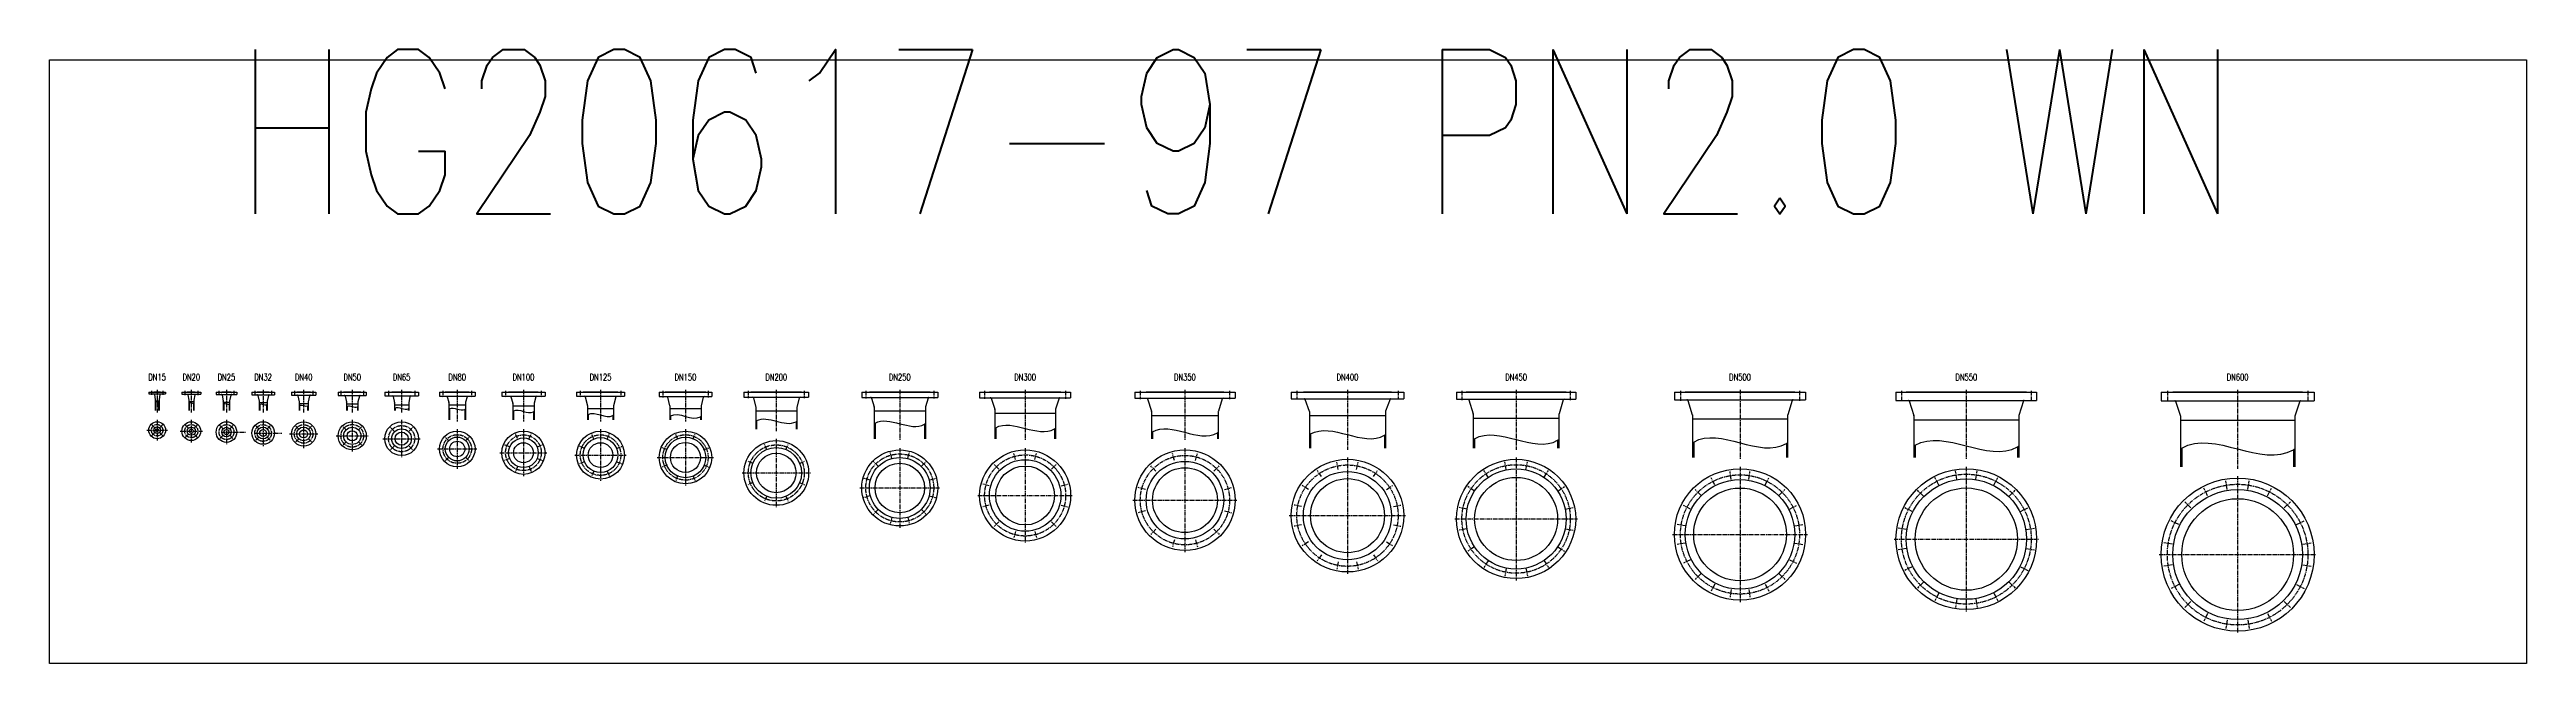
# Model space of a CAD drawing. Extents: x 45567 to 121349, y -17555 to 19241.
# Drawn here: x 82109 to 95314, y 15972 to 19241 of the extents above; entities that cross this region are included whole.
import ezdxf
from ezdxf.enums import TextEntityAlignment as Align

# ---------------------------------------------------------------- set-up
doc = ezdxf.new("R2010")
doc.units = 0
doc.header["$LTSCALE"] = 30
doc.header["$MEASUREMENT"] = 0
doc.linetypes.add('CENTER2', pattern=[1.125, 0.75, -0.125, 0.125, -0.125])
doc.layers.get('0').update_dxf_attribs({"linetype": 'CONTINUOUS'})
for name, color, linetype in [('1', 2, 'CONTINUOUS'), ('2', 1, 'CONTINUOUS'), ('4', 3, 'CENTER2')]:
    doc.layers.add(name, color=color, linetype=linetype)
doc.styles.add('HZ', font='simplex.shx', dxfattribs={"width": 0.75, "bigfont": 'SBTXT.shx'})

msp = doc.modelspace()

# ---------------------------------------------------------------- texts
at = {"style": 'HZ', "width": 0.75}
for s, height, p in [('HG20617-97 PN2.0 WN', 875, (88436.47182, 18103.241321)), ('DN15', 35, (82682.72012, 17468.799029)), ('DN20', 35, (82864.985381, 17468.799029)), ('DN25', 35, (83052.39488, 17468.799029)), ('DN32', 35, (83247.827923, 17468.799029)), ('DN40', 35, (83463.857603, 17468.799029)), ('DN50', 35, (83723.085811, 17468.799029)), ('DN65', 35, (83986.219997, 17468.799029)), ('DN80', 35, (84282.745093, 17468.799029)), ('DN100', 35, (84635.658662, 17468.799029)), ('DN125', 35, (85046.682744, 17468.799029)), ('DN150', 35, (85499.481013, 17468.799029)), ('DN200', 35, (85983.742242, 17468.799029)), ('DN250', 35, (86641.958746, 17468.799029)), ('DN300', 35, (87310.394134, 17468.799029)), ('DN350', 35, (88162.305518, 17468.799029)), ('DN400', 35, (89028.744474, 17468.799029)), ('DN450', 35, (89927.83076, 17468.799029)), ('DN500', 35, (91121.448619, 17468.799029)), ('DN550', 35, (92327.997413, 17468.799029)), ('DN600', 35, (93774.364258, 17468.799029))]:
    msp.add_text(s, height=height, dxfattribs=at).set_placement(p, align=Align.BOTTOM_CENTER)

# ---------------------------------------------------------------- linework, layer by layer
at = {"layer": '1'}
msp.add_lwpolyline([(82109.225418, 19186.893124), (95314.194188, 19186.893124), (95314.194188, 15972.013531), (82109.225418, 15972.013531)], close=True, dxfattribs=at)
for points in [[(82672.07012, 17365.474029), (82674.57012, 17366.974029), (82690.87012, 17363.974029), (82693.37012, 17365.474029)], [(82851.535381, 17360.074029), (82854.035381, 17361.574029), (82875.935381, 17358.574029), (82878.435381, 17360.074029)], [(83035.54488, 17354.374029), (83038.54488, 17356.174029), (83066.24488, 17352.574029), (83069.24488, 17354.374029)], [(83226.627923, 17351.199029), (83229.627923, 17352.999029), (83266.027923, 17349.399029), (83269.027923, 17351.199029)], [(83439.707603, 17344.724029), (83442.707603, 17346.524029), (83485.007603, 17342.924029), (83488.007603, 17344.724029)], [(83692.935811, 17339.724029), (83695.935811, 17341.524029), (83750.235811, 17337.924029), (83753.235811, 17339.724029)], [(83948.169997, 17329.774029), (83951.169997, 17331.574029), (84021.269997, 17327.974029), (84024.269997, 17329.774029)], [(84238.295093, 17326.574029), (84241.795093, 17328.674029), (84323.695093, 17324.474029), (84327.195093, 17326.574029)], [(84578.508662, 17314.224029), (84582.508662, 17316.624029), (84688.808662, 17311.824029), (84692.808662, 17314.224029)], [(84976.832744, 17294.874029), (84980.832744, 17297.274029), (85112.532744, 17292.474029), (85116.532744, 17294.874029)], [(85415.331013, 17287.724029), (85419.331013, 17290.124029), (85579.631013, 17285.324029), (85583.631013, 17287.724029)], [(85874.192242, 17262.024029), (85878.692242, 17264.724029), (86088.792242, 17259.324029), (86093.292242, 17262.024029)], [(86505.458746, 17248.549029), (86509.958746, 17251.249029), (86773.958746, 17245.849029), (86778.458746, 17248.549029)], [(87148.444134, 17223.824029), (87153.444134, 17226.824029), (87467.344134, 17220.824029), (87472.344134, 17223.824029)], [(87984.505518, 17202.899029), (87989.505518, 17205.899029), (88335.105518, 17199.899029), (88340.105518, 17202.899029)], [(88825.544474, 17190.199029), (88831.544474, 17193.799029), (89225.944474, 17186.599029), (89231.944474, 17190.199029)], [(89699.33076, 17164.549029), (89706.33076, 17168.749029), (90149.33076, 17160.349029), (90156.33076, 17164.549029)], [(90867.448619, 17146.799029), (90874.448619, 17150.999029), (91368.448619, 17142.599029), (91375.448619, 17146.799029)], [(92048.497413, 17130.049029), (92055.497413, 17134.249029), (92600.497413, 17125.849029), (92607.497413, 17130.049029)], [(93469.364258, 17114.299029), (93476.364258, 17118.499029), (94072.364258, 17110.099029), (94079.364258, 17114.299029)]]:
    msp.add_spline(points, degree=3, dxfattribs=at)
at = {"layer": '2'}
for p, q in [((82637.72012, 17417.199029), (82727.72012, 17417.199029)), ((82637.72012, 17417.199029), (82637.72012, 17407.299029)), ((82637.72012, 17407.299029), (82727.72012, 17407.299029)), ((82665.22012, 17418.799029), (82700.22012, 17418.799029)), ((82665.22012, 17418.799029), (82665.22012, 17417.199029)), ((82668.286879, 17403.45549), (82672.02198, 17378.125494)), ((82672.07012, 17377.469033), (82672.07012, 17318.799029)), ((82672.07012, 17370.799029), (82693.37012, 17370.799029)), ((82674.57012, 17366.974029), (82674.57012, 17318.799029)), ((82690.87012, 17363.974029), (82690.87012, 17318.799029)), ((82693.37012, 17377.469033), (82693.37012, 17318.799029)), ((82697.153361, 17403.45549), (82693.41826, 17378.125494)), ((82700.22012, 17418.799029), (82700.22012, 17417.199029)), ((82727.72012, 17417.199029), (82727.72012, 17407.299029)), ((82814.985381, 17417.199029), (82914.985381, 17417.199029)), ((82814.985381, 17417.199029), (82814.985381, 17405.799029)), ((82814.985381, 17405.799029), (82914.985381, 17405.799029)), ((82843.485381, 17418.799029), (82886.485381, 17418.799029)), ((82843.485381, 17418.799029), (82843.485381, 17417.199029)), ((82846.632478, 17402.068018), (82851.469189, 17374.180674)), ((82851.535381, 17373.411686), (82851.535381, 17318.799029)), ((82851.535381, 17366.799029), (82878.435381, 17366.799029)), ((82854.035381, 17361.574029), (82854.035381, 17318.799029)), ((82875.935381, 17358.574029), (82875.935381, 17318.799029)), ((82878.435381, 17373.411686), (82878.435381, 17318.799029)), ((82883.338283, 17402.068018), (82878.501572, 17374.180674)), ((82886.485381, 17418.799029), (82886.485381, 17417.199029)), ((82914.985381, 17417.199029), (82914.985381, 17405.799029)), ((82997.39488, 17417.199029), (83107.39488, 17417.199029)), ((82997.39488, 17417.199029), (82997.39488, 17404.299029)), ((82997.39488, 17404.299029), (83107.39488, 17404.299029)), ((83026.89488, 17418.799029), (83077.89488, 17418.799029)), ((83026.89488, 17418.799029), (83026.89488, 17417.199029)), ((83028.676696, 17400.773193), (83035.438171, 17370.280267)), ((83035.54488, 17369.306102), (83035.54488, 17318.799029)), ((83035.54488, 17362.799029), (83069.24488, 17362.799029)), ((83038.54488, 17356.174029), (83038.54488, 17318.799029)), ((83066.24488, 17352.574029), (83066.24488, 17318.799029)), ((83069.24488, 17369.306102), (83069.24488, 17318.799029)), ((83076.113065, 17400.773193), (83069.35159, 17370.280267)), ((83077.89488, 17418.799029), (83077.89488, 17417.199029)), ((83107.39488, 17417.199029), (83107.39488, 17404.299029)), ((83187.827923, 17417.199029), (83307.827923, 17417.199029)), ((83187.827923, 17417.199029), (83187.827923, 17402.799029)), ((83187.827923, 17402.799029), (83307.827923, 17402.799029)), ((83216.077923, 17418.799029), (83279.577923, 17418.799029)), ((83216.077923, 17418.799029), (83216.077923, 17417.199029)), ((83219.165932, 17399.36622), (83226.499547, 17369.324903)), ((83226.627923, 17368.257712), (83226.627923, 17318.799029)), ((83226.627923, 17361.799029), (83269.027923, 17361.799029)), ((83229.627923, 17352.999029), (83229.627923, 17318.799029)), ((83266.027923, 17349.399029), (83266.027923, 17318.799029)), ((83269.027923, 17368.257712), (83269.027923, 17318.799029)), ((83276.489913, 17399.36622), (83269.156298, 17369.324903)), ((83279.577923, 17418.799029), (83279.577923, 17417.199029)), ((83307.827923, 17417.199029), (83307.827923, 17402.799029)), ((83398.857603, 17417.199029), (83528.857603, 17417.199029)), ((83398.857603, 17417.199029), (83398.857603, 17401.299029)), ((83398.857603, 17401.299029), (83528.857603, 17401.299029)), ((83427.357603, 17418.799029), (83500.357603, 17418.799029)), ((83427.357603, 17418.799029), (83427.357603, 17417.199029)), ((83432.157481, 17397.802556), (83439.59428, 17365.294394)), ((83439.707603, 17364.290867), (83439.707603, 17318.799029)), ((83439.707603, 17356.799029), (83488.007603, 17356.799029)), ((83442.707603, 17346.524029), (83442.707603, 17318.799029)), ((83485.007603, 17342.924029), (83485.007603, 17318.799029)), ((83488.007603, 17364.290867), (83488.007603, 17318.799029)), ((83495.557725, 17397.802556), (83488.120926, 17365.294394)), ((83500.357603, 17418.799029), (83500.357603, 17417.199029)), ((83528.857603, 17417.199029), (83528.857603, 17401.299029)), ((83648.085811, 17417.199029), (83798.085811, 17417.199029)), ((83648.085811, 17417.199029), (83648.085811, 17399.299029)), ((83648.085811, 17399.299029), (83798.085811, 17399.299029)), ((83677.085811, 17418.799029), (83769.085811, 17418.799029)), ((83677.085811, 17418.799029), (83677.085811, 17417.199029)), ((83684.93628, 17395.887545), (83692.802175, 17364.335084)), ((83692.935811, 17363.246568), (83692.935811, 17318.799029)), ((83692.935811, 17354.799029), (83753.235811, 17354.799029)), ((83695.935811, 17341.524029), (83695.935811, 17318.799029)), ((83750.235811, 17337.924029), (83750.235811, 17318.799029)), ((83753.235811, 17363.246568), (83753.235811, 17318.799029)), ((83761.235343, 17395.887545), (83753.369447, 17364.335084)), ((83769.085811, 17418.799029), (83769.085811, 17417.199029)), ((83798.085811, 17417.199029), (83798.085811, 17399.299029)), ((83896.219997, 17417.199029), (84076.219997, 17417.199029)), ((83896.219997, 17417.199029), (83896.219997, 17396.299029)), ((83896.219997, 17396.299029), (84076.219997, 17396.299029)), ((83933.719997, 17418.799029), (84038.719997, 17418.799029)), ((83933.719997, 17418.799029), (83933.719997, 17417.199029)), ((83941.902017, 17392.619064), (83948.094649, 17359.205585)), ((83948.169997, 17358.38555), (83948.169997, 17318.799029)), ((83948.169997, 17348.799029), (84024.269997, 17348.799029)), ((83951.169997, 17331.574029), (83951.169997, 17318.799029)), ((84021.269997, 17327.974029), (84021.269997, 17318.799029)), ((84024.269997, 17358.38555), (84024.269997, 17318.799029)), ((84030.537977, 17392.619064), (84024.345345, 17359.205585)), ((84038.719997, 17418.799029), (84038.719997, 17417.199029)), ((84076.219997, 17417.199029), (84076.219997, 17396.299029)), ((84187.745093, 17417.199029), (84377.745093, 17417.199029)), ((84187.745093, 17417.199029), (84187.745093, 17394.799029)), ((84187.745093, 17394.799029), (84377.745093, 17394.799029)), ((84219.245093, 17418.799029), (84346.245093, 17418.799029)), ((84219.245093, 17418.799029), (84219.245093, 17417.199029)), ((84229.704007, 17391.585912), (84238.107161, 17363.428748)), ((84238.295093, 17362.141865), (84238.295093, 17268.799029)), ((84238.295093, 17348.799029), (84327.195093, 17348.799029)), ((84241.795093, 17328.674029), (84241.795093, 17268.799029)), ((84323.695093, 17324.474029), (84323.695093, 17268.799029)), ((84327.195093, 17362.141865), (84327.195093, 17268.799029)), ((84335.786178, 17391.585912), (84327.383024, 17363.428748)), ((84346.245093, 17418.799029), (84346.245093, 17417.199029)), ((84377.745093, 17417.199029), (84377.745093, 17394.799029)), ((84520.658662, 17417.199029), (84750.658662, 17417.199029)), ((84520.658662, 17417.199029), (84520.658662, 17394.799029)), ((84520.658662, 17394.799029), (84750.658662, 17394.799029)), ((84556.908662, 17418.799029), (84714.408662, 17418.799029)), ((84556.908662, 17418.799029), (84556.908662, 17417.199029)), ((84569.062223, 17391.481607), (84578.350494, 17357.379741)), ((84578.508662, 17356.197163), (84578.508662, 17268.799029)), ((84578.508662, 17342.799029), (84692.808662, 17342.799029)), ((84582.508662, 17316.624029), (84582.508662, 17268.799029)), ((84688.808662, 17311.824029), (84688.808662, 17268.799029)), ((84692.808662, 17356.197163), (84692.808662, 17268.799029)), ((84702.255101, 17391.481607), (84692.966829, 17357.379741)), ((84714.408662, 17418.799029), (84714.408662, 17417.199029)), ((84750.658662, 17417.199029), (84750.658662, 17394.799029)), ((84919.182744, 17417.199029), (85174.182744, 17417.199029)), ((84919.182744, 17417.199029), (84919.182744, 17394.799029)), ((84919.182744, 17394.799029), (85174.182744, 17394.799029)), ((84953.682744, 17418.799029), (85139.682744, 17418.799029)), ((84953.682744, 17418.799029), (84953.682744, 17417.199029)), ((84965.506354, 17391.341901), (84976.710234, 17344.313269)), ((84976.832744, 17343.270397), (84976.832744, 17268.799029)), ((84976.832744, 17329.799029), (85116.532744, 17329.799029)), ((85116.532744, 17343.270397), (85116.532744, 17268.799029)), ((85127.859134, 17391.341901), (85116.655254, 17344.313269)), ((85139.682744, 17418.799029), (85139.682744, 17417.199029)), ((85174.182744, 17417.199029), (85174.182744, 17394.799029)), ((85359.481013, 17417.199029), (85639.481013, 17417.199029)), ((85359.481013, 17417.199029), (85359.481013, 17393.299029)), ((85359.481013, 17393.299029), (85639.481013, 17393.299029)), ((85391.481013, 17418.799029), (85607.481013, 17418.799029)), ((85391.481013, 17418.799029), (85391.481013, 17417.199029)), ((85404.307479, 17389.846699), (85415.207357, 17344.315567)), ((85415.331013, 17343.267896), (85415.331013, 17268.799029)), ((85415.331013, 17329.799029), (85583.631013, 17329.799029)), ((85583.631013, 17343.267896), (85583.631013, 17268.799029)), ((85594.654546, 17389.846699), (85583.754669, 17344.315567)), ((85607.481013, 17418.799029), (85607.481013, 17417.199029)), ((85639.481013, 17417.199029), (85639.481013, 17393.299029)), ((85811.242242, 17417.199029), (86156.242242, 17417.199029)), ((85811.242242, 17417.199029), (85811.242242, 17389.799029)), ((85811.242242, 17389.799029), (86156.242242, 17389.799029)), ((85848.742242, 17418.799029), (86118.742242, 17418.799029)), ((85848.742242, 17418.799029), (85848.742242, 17417.199029)), ((85861.581289, 17386.367984), (85874.063436, 17335.325746)), ((85874.192242, 17334.256791), (85874.192242, 17218.799029)), ((85874.192242, 17316.799029), (86093.292242, 17316.799029)), ((86093.292242, 17334.256791), (86093.292242, 17218.799029)), ((86105.903196, 17386.367984), (86093.421049, 17335.325746)), ((86118.742242, 17418.799029), (86118.742242, 17417.199029)), ((86156.242242, 17417.199029), (86156.242242, 17389.799029)), ((86439.458746, 17417.199029), (86844.458746, 17417.199029)), ((86439.458746, 17417.199029), (86439.458746, 17388.299029)), ((86439.458746, 17388.299029), (86844.458746, 17388.299029)), ((86479.958746, 17418.799029), (86803.958746, 17418.799029)), ((86479.958746, 17418.799029), (86479.958746, 17417.199029)), ((86490.442013, 17385.134138), (86505.256127, 17337.451208)), ((86505.458746, 17336.1161), (86505.458746, 17168.799029)), ((86505.458746, 17316.799029), (86778.458746, 17316.799029)), ((86778.458746, 17336.1161), (86778.458746, 17168.799029)), ((86793.475479, 17385.134138), (86778.661365, 17337.451208)), ((86803.958746, 17418.799029), (86803.958746, 17417.199029)), ((86844.458746, 17417.199029), (86844.458746, 17388.299029)), ((87067.894134, 17417.199029), (87552.894134, 17417.199029)), ((87067.894134, 17417.199029), (87067.894134, 17386.799029)), ((87067.894134, 17386.799029), (87552.894134, 17386.799029)), ((87119.894134, 17418.799029), (87500.894134, 17418.799029)), ((87119.894134, 17418.799029), (87119.894134, 17417.199029)), ((87128.916401, 17383.714818), (87148.215614, 17325.488481)), ((87148.444134, 17324.072692), (87148.444134, 17168.799029)), ((87148.444134, 17304.799029), (87472.344134, 17304.799029)), ((87472.344134, 17324.072692), (87472.344134, 17168.799029)), ((87491.871867, 17383.714818), (87472.572654, 17325.488481)), ((87500.894134, 17418.799029), (87500.894134, 17417.199029)), ((87552.894134, 17417.199029), (87552.894134, 17386.799029)), ((87894.805518, 17417.199029), (88429.805518, 17417.199029)), ((87894.805518, 17417.199029), (87894.805518, 17383.799029)), ((87894.805518, 17383.799029), (88429.805518, 17383.799029)), ((87955.805518, 17418.799029), (88368.805518, 17418.799029)), ((87955.805518, 17418.799029), (87955.805518, 17417.199029)), ((87963.301229, 17380.659398), (87984.294969, 17314.46292)), ((87984.505518, 17313.102551), (87984.505518, 17168.799029)), ((88340.105518, 17313.102551), (88340.105518, 17168.799029)), ((88361.309806, 17380.659398), (88340.316066, 17314.46292)), ((88368.805518, 17418.799029), (88368.805518, 17417.199029)), ((88429.805518, 17417.199029), (88429.805518, 17383.799029)), ((88728.744474, 17417.199029), (89328.744474, 17417.199029)), ((88728.744474, 17417.199029), (88728.744474, 17381.799029)), ((88728.744474, 17381.799029), (89328.744474, 17381.799029)), ((88793.744474, 17418.799029), (89263.744474, 17418.799029)), ((88793.744474, 17418.799029), (88793.744474, 17417.199029)), ((88801.334913, 17378.868204), (88825.262019, 17314.558195)), ((88825.544474, 17312.98902), (88825.544474, 17118.799029)), ((89231.944474, 17312.98902), (89231.944474, 17118.799029)), ((89256.154034, 17378.868204), (89232.226928, 17314.558195)), ((89263.744474, 17418.799029), (89263.744474, 17417.199029)), ((89328.744474, 17417.199029), (89328.744474, 17381.799029)), ((89610.33076, 17417.199029), (90245.33076, 17417.199029)), ((89610.33076, 17417.199029), (89610.33076, 17378.799029)), ((89610.33076, 17378.799029), (90245.33076, 17378.799029)), ((89661.08076, 17418.799029), (90194.58076, 17418.799029)), ((89661.08076, 17418.799029), (89661.08076, 17417.199029)), ((89676.308179, 17375.622415), (89699.131765, 17301.445761)), ((89699.33076, 17300.122375), (89699.33076, 17118.799029)), ((90156.33076, 17300.122375), (90156.33076, 17118.799029)), ((90179.35334, 17375.622415), (90156.529754, 17301.445761)), ((90194.58076, 17418.799029), (90194.58076, 17417.199029)), ((90245.33076, 17417.199029), (90245.33076, 17378.799029)), ((90771.448619, 17417.199029), (91471.448619, 17417.199029)), ((90771.448619, 17417.199029), (90771.448619, 17375.799029)), ((90771.448619, 17375.799029), (91471.448619, 17375.799029)), ((90829.448619, 17418.799029), (91413.448619, 17418.799029)), ((90829.448619, 17418.799029), (90829.448619, 17417.199029)), ((90842.947381, 17372.665657), (90867.23608, 17296.465816)), ((91399.949856, 17372.665657), (91375.661157, 17296.465816)), ((91413.448619, 17418.799029), (91413.448619, 17417.199029)), ((91471.448619, 17417.199029), (91471.448619, 17375.799029)), ((91952.997413, 17417.199029), (92702.997413, 17417.199029)), ((91952.997413, 17417.199029), (91952.997413, 17372.799029)), ((91952.997413, 17372.799029), (92702.997413, 17372.799029)), ((92007.497413, 17418.799029), (92648.497413, 17418.799029)), ((92007.497413, 17418.799029), (92007.497413, 17417.199029)), ((92023.988675, 17369.650315), (92048.289735, 17292.458713)), ((92632.006151, 17369.650315), (92607.705091, 17292.458713)), ((92648.497413, 17418.799029), (92648.497413, 17417.199029)), ((92702.997413, 17417.199029), (92702.997413, 17372.799029)), ((93366.864258, 17417.199029), (94181.864258, 17417.199029)), ((93366.864258, 17417.199029), (93366.864258, 17370.799029)), ((93366.864258, 17370.799029), (93439.108302, 17370.799029)), ((93366.864258, 17370.799029), (94181.864258, 17370.799029)), ((93428.364258, 17418.799029), (94120.364258, 17418.799029)), ((93428.364258, 17418.799029), (93428.364258, 17417.199029)), ((93443.382561, 17367.706407), (93469.138517, 17289.484614)), ((94105.345956, 17367.706407), (94079.59, 17289.484614)), ((94109.620215, 17370.799029), (94181.864258, 17370.799029)), ((94120.364258, 17418.799029), (94120.364258, 17417.199029)), ((94181.864258, 17417.199029), (94181.864258, 17370.799029)), ((84980.832744, 17297.274029), (84980.832744, 17268.799029)), ((85112.532744, 17292.474029), (85112.532744, 17268.799029)), ((85419.331013, 17290.124029), (85419.331013, 17268.799029)), ((85579.631013, 17285.324029), (85579.631013, 17268.799029)), ((85878.692242, 17264.724029), (85878.692242, 17218.799029)), ((86088.792242, 17259.324029), (86088.792242, 17218.799029)), ((86509.958746, 17251.249029), (86509.958746, 17168.799029)), ((86773.958746, 17245.849029), (86773.958746, 17168.799029)), ((87153.444134, 17226.824029), (87153.444134, 17168.799029)), ((87467.344134, 17220.824029), (87467.344134, 17168.799029)), ((87984.505518, 17291.799029), (88340.105518, 17291.799029)), ((87989.505518, 17205.899029), (87989.505518, 17168.799029)), ((88335.105518, 17199.899029), (88335.105518, 17168.799029)), ((88825.544474, 17291.799029), (89231.944474, 17291.799029)), ((88831.544474, 17193.799029), (88831.544474, 17118.799029)), ((89225.944474, 17186.599029), (89225.944474, 17118.799029)), ((89699.33076, 17278.799029), (90156.33076, 17278.799029)), ((89706.33076, 17168.749029), (89706.33076, 17118.799029)), ((90867.448619, 17295.099188), (90867.448619, 17068.799029)), ((90867.448619, 17273.799029), (91375.448619, 17273.799029)), ((91375.448619, 17295.099188), (91375.448619, 17068.799029)), ((92048.497413, 17291.107427), (92048.497413, 17068.799029)), ((92048.497413, 17269.799029), (92607.497413, 17269.799029)), ((92607.497413, 17291.107427), (92607.497413, 17068.799029)), ((93469.364258, 17288.077236), (93469.364258, 17018.799029)), ((93469.364258, 17266.799029), (94079.364258, 17266.799029)), ((94079.364258, 17288.077236), (94079.364258, 17018.799029)), ((90149.33076, 17160.349029), (90149.33076, 17118.799029)), ((90874.448619, 17150.999029), (90874.448619, 17068.799029)), ((91368.448619, 17142.599029), (91368.448619, 17068.799029)), ((92055.497413, 17134.249029), (92055.497413, 17068.799029)), ((92600.497413, 17125.849029), (92600.497413, 17068.799029)), ((93476.364258, 17118.499029), (93476.364258, 17018.799029)), ((94072.364258, 17110.099029), (94072.364258, 17018.799029))]:
    msp.add_line(p, q, dxfattribs=at)
for centre, radius in [((82682.72012, 17213.799029), 45), ((82682.72012, 17213.799029), 17.5), ((82682.72012, 17213.799029), 8.15), ((82864.985381, 17208.799029), 50), ((82864.985381, 17208.799029), 21.5), ((82864.985381, 17208.799029), 10.95), ((83052.39488, 17203.799029), 55), ((83052.39488, 17203.799029), 25.5), ((83052.39488, 17203.799029), 13.85), ((83247.827923, 17198.799029), 60), ((83247.827923, 17198.799029), 31.75), ((83247.827923, 17198.799029), 18.2), ((83463.857603, 17193.799029), 65), ((83463.857603, 17193.799029), 36.5), ((83463.857603, 17193.799029), 21.15), ((83723.085811, 17183.799029), 75), ((83723.085811, 17183.799029), 46), ((83723.085811, 17183.799029), 27.15), ((83986.219997, 17168.799029), 90), ((83986.219997, 17168.799029), 52.5), ((83986.219997, 17168.799029), 35.05), ((84282.745093, 17113.799029), 95), ((84282.745093, 17113.799029), 63.5), ((84635.658662, 17093.799029), 115), ((84635.658662, 17093.799029), 78.75), ((85046.682744, 17081.299029), 127.5), ((85046.682744, 17081.299029), 93), ((85499.481013, 17068.799029), 140), ((85499.481013, 17068.799029), 108), ((84282.745093, 17113.799029), 40.95), ((84635.658662, 17093.799029), 53.15), ((85046.682744, 17081.299029), 65.85), ((85499.481013, 17068.799029), 80.15), ((85983.742242, 16986.299029), 172.5), ((85983.742242, 16986.299029), 135), ((85983.742242, 16986.299029), 105.05), ((86641.958746, 16906.299029), 202.5), ((86641.958746, 16906.299029), 162), ((86641.958746, 16906.299029), 132), ((87310.394134, 16866.299029), 242.5), ((87310.394134, 16866.299029), 190.5), ((88162.305518, 16841.299029), 267.5), ((88162.305518, 16841.299029), 206.5), ((89028.744474, 16758.799029), 300), ((89927.83076, 16741.299029), 317.5), ((87310.394134, 16866.299029), 156.95), ((88162.305518, 16841.299029), 172.8), ((89028.744474, 16758.799029), 235), ((89028.744474, 16758.799029), 197.2), ((89927.83076, 16741.299029), 266.75), ((89927.83076, 16741.299029), 221.5), ((91121.448619, 16658.799029), 350), ((91121.448619, 16658.799029), 292), ((91121.448619, 16658.799029), 247), ((92327.997413, 16633.799029), 375), ((92327.997413, 16633.799029), 320.5), ((92327.997413, 16633.799029), 272.5), ((93774.364258, 16551.299029), 407.5), ((93774.364258, 16551.299029), 346), ((93774.364258, 16551.299029), 298)]:
    msp.add_circle(centre, radius, dxfattribs=at)
for centre, start, end in [((82663.835019, 17402.799029), 8.3882509062, 90), ((82667.57012, 17377.469033), 0, 8.3882509062), ((82697.87012, 17377.469033), 171.6117490938, 180), ((82701.605221, 17402.799029), 90, 171.6117490938), ((82842.19867, 17401.299029), 9.8393580892, 90), ((82847.035381, 17373.411686), 0, 9.8393580892), ((82882.935381, 17373.411686), 170.1606419108, 180), ((82887.772092, 17401.299029), 90, 170.1606419108), ((83024.283405, 17399.799029), 12.5024284388, 90), ((83031.04488, 17369.306102), 0, 12.5024284388), ((83073.74488, 17369.306102), 167.4975715612, 180), ((83080.506355, 17399.799029), 90, 167.4975715612), ((83214.794307, 17398.299029), 13.718598603, 90), ((83222.127923, 17368.257712), 0, 13.718598603), ((83273.527923, 17368.257712), 166.281401397, 180), ((83280.861538, 17398.299029), 90, 166.281401397), ((83427.770804, 17396.799029), 12.8856568778, 90), ((83435.207603, 17364.290867), 0, 12.8856568778), ((83492.507603, 17364.290867), 167.1143431222, 180), ((83499.944402, 17396.799029), 90, 167.1143431222), ((83680.569916, 17394.799029), 13.9982615177, 90), ((83688.435811, 17363.246568), 0, 13.9982615177), ((83757.735811, 17363.246568), 166.0017384823, 180), ((83765.601706, 17394.799029), 90, 166.0017384823), ((83937.477366, 17391.799029), 10.4996836173, 90), ((83943.669997, 17358.38555), 0, 10.4996836173), ((84028.769997, 17358.38555), 169.5003163827, 180), ((84034.962629, 17391.799029), 90, 169.5003163827), ((84225.391939, 17390.299029), 16.6170762429, 90), ((84233.795093, 17362.141865), 0, 16.6170762429), ((84331.695093, 17362.141865), 163.3829237571, 180), ((84340.098246, 17390.299029), 90, 163.3829237571), ((84564.72039, 17390.299029), 15.2359797066, 90), ((84574.008662, 17356.197163), 0, 15.2359797066), ((84697.308662, 17356.197163), 164.7640202934, 180), ((84706.596933, 17390.299029), 90, 164.7640202934), ((84961.128864, 17390.299029), 13.4000916281, 90), ((84972.332744, 17343.270397), 0, 13.4000916281), ((85121.032744, 17343.270397), 166.5999083719, 180), ((85132.236624, 17390.299029), 90, 166.5999083719), ((85399.931135, 17388.799029), 13.4628952631, 90), ((85410.831013, 17343.267896), 0, 13.4628952631), ((85588.131013, 17343.267896), 166.5371047369, 180), ((85599.03089, 17388.799029), 90, 166.5371047369), ((85857.210095, 17385.299029), 13.7417293111, 90), ((85869.692242, 17334.256791), 0, 13.7417293111), ((86097.792242, 17334.256791), 166.2582706889, 180), ((86110.27439, 17385.299029), 90, 166.2582706889), ((86486.144632, 17383.799029), 17.2589542936, 90), ((86500.958746, 17336.1161), 0, 17.2589542936), ((86782.958746, 17336.1161), 162.7410457064, 180), ((86797.77286, 17383.799029), 90, 162.7410457064), ((87124.644921, 17382.299029), 18.3378609336, 90), ((87143.944134, 17324.072692), 0, 18.3378609336), ((87476.844134, 17324.072692), 161.6621390664, 180), ((87496.143347, 17382.299029), 90, 161.6621390664), ((87959.011778, 17379.299029), 17.5960524854, 90), ((87980.005518, 17313.102551), 0, 17.5960524854), ((88344.605518, 17313.102551), 162.4039475146, 180), ((88365.599258, 17379.299029), 90, 162.4039475146), ((88797.117367, 17377.299029), 20.4081616194, 90), ((88821.044474, 17312.98902), 0, 20.4081616194), ((89236.444474, 17312.98902), 159.5918383806, 180), ((89260.37158, 17377.299029), 90, 159.5918383806), ((89672.007174, 17374.299029), 17.1027289691, 90), ((89694.83076, 17300.122375), 0, 17.1027289691), ((90160.83076, 17300.122375), 162.8972710309, 180), ((90183.654346, 17374.299029), 90, 162.8972710309), ((90838.659919, 17371.299029), 17.6796809771, 90), ((91404.237318, 17371.299029), 90, 162.3203190229), ((92019.696353, 17368.299029), 17.474774256, 90), ((92636.298473, 17368.299029), 90, 162.525225744), ((93439.108302, 17366.299029), 18.2250751108, 90), ((94109.620215, 17366.299029), 90, 161.7749248892), ((90862.948619, 17295.099188), 0, 17.6796809771), ((91379.948619, 17295.099188), 162.3203190229, 180), ((92043.997413, 17291.107427), 0, 17.474774256), ((92611.997413, 17291.107427), 162.525225744, 180), ((93464.864258, 17288.077236), 0, 18.2250751108), ((94083.864258, 17288.077236), 161.7749248892, 180)]:
    msp.add_arc(centre, 4.5, start, end, dxfattribs=at)
at = {"layer": '4'}
for p, q in [((82652.47012, 17423.799029), (82652.47012, 17402.299029)), ((82682.72012, 17428.799029), (82682.72012, 17308.799029)), ((82712.97012, 17423.799029), (82712.97012, 17402.299029)), ((82829.985381, 17423.799029), (82829.985381, 17400.799029)), ((82864.985381, 17428.799029), (82864.985381, 17308.799029)), ((82899.985381, 17423.799029), (82899.985381, 17400.799029)), ((83012.64488, 17423.799029), (83012.64488, 17399.299029)), ((83052.39488, 17428.799029), (83052.39488, 17308.799029)), ((83092.14488, 17423.799029), (83092.14488, 17399.299029)), ((83203.327923, 17423.799029), (83203.327923, 17397.799029)), ((83247.827923, 17428.799029), (83247.827923, 17308.799029)), ((83292.327923, 17423.799029), (83292.327923, 17397.799029)), ((83414.607603, 17423.799029), (83414.607603, 17396.299029)), ((83463.857603, 17428.799029), (83463.857603, 17308.799029)), ((83513.107603, 17423.799029), (83513.107603, 17396.299029)), ((83662.835811, 17423.799029), (83662.835811, 17394.299029)), ((83723.085811, 17428.799029), (83723.085811, 17308.799029)), ((83783.335811, 17423.799029), (83783.335811, 17394.299029)), ((83916.469997, 17423.799029), (83916.469997, 17391.299029)), ((83986.219997, 17428.799029), (83986.219997, 17308.799029)), ((84055.969997, 17423.799029), (84055.969997, 17391.299029)), ((84206.495093, 17423.799029), (84206.495093, 17389.799029)), ((84282.745093, 17428.799029), (84282.745093, 17258.799029)), ((84358.995093, 17423.799029), (84358.995093, 17389.799029)), ((84540.408662, 17423.799029), (84540.408662, 17389.799029)), ((84635.658662, 17428.799029), (84635.658662, 17258.799029)), ((84730.908662, 17423.799029), (84730.908662, 17389.799029)), ((84938.682744, 17423.799029), (84938.682744, 17389.799029)), ((85046.682744, 17428.799029), (85046.682744, 17258.799029)), ((85154.682744, 17423.799029), (85154.682744, 17389.799029)), ((85378.731013, 17423.799029), (85378.731013, 17388.299029)), ((85499.481013, 17428.799029), (85499.481013, 17258.799029)), ((85620.231013, 17423.799029), (85620.231013, 17388.299029)), ((85834.492242, 17423.799029), (85834.492242, 17384.799029)), ((85983.742242, 17428.799029), (85983.742242, 17208.799029)), ((86132.992242, 17423.799029), (86132.992242, 17384.799029)), ((86460.958746, 17423.799029), (86460.958746, 17383.299029)), ((86641.958746, 17428.799029), (86641.958746, 17158.799029)), ((86822.958746, 17423.799029), (86822.958746, 17383.299029)), ((87094.394134, 17423.799029), (87094.394134, 17381.799029)), ((87310.394134, 17428.799029), (87310.394134, 17158.799029)), ((87526.394134, 17423.799029), (87526.394134, 17381.799029)), ((87924.305518, 17423.799029), (87924.305518, 17378.799029)), ((88162.305518, 17428.799029), (88162.305518, 17158.799029)), ((88400.305518, 17423.799029), (88400.305518, 17378.799029)), ((88758.744474, 17423.799029), (88758.744474, 17376.799029)), ((89028.744474, 17428.799029), (89028.744474, 17108.799029)), ((89298.744474, 17423.799029), (89298.744474, 17376.799029)), ((89638.83076, 17423.799029), (89638.83076, 17373.799029)), ((89927.83076, 17428.799029), (89927.83076, 17108.799029)), ((90216.83076, 17423.799029), (90216.83076, 17373.799029)), ((90803.948619, 17423.799029), (90803.948619, 17370.799029)), ((91121.448619, 17428.799029), (91121.448619, 17058.799029)), ((91438.948619, 17423.799029), (91438.948619, 17370.799029)), ((91981.997413, 17423.799029), (91981.997413, 17367.799029)), ((92327.997413, 17428.799029), (92327.997413, 17058.799029)), ((92673.997413, 17423.799029), (92673.997413, 17367.799029)), ((93399.614258, 17423.799029), (93399.614258, 17365.799029)), ((93774.364258, 17428.799029), (93774.364258, 17008.799029)), ((94149.114258, 17423.799029), (94149.114258, 17365.799029)), ((82627.72012, 17213.799029), (82737.72012, 17213.799029)), ((82670.522528, 17225.996621), (82652.137752, 17244.381397)), ((82670.522528, 17201.601437), (82652.137752, 17183.216661)), ((82682.72012, 17268.799029), (82682.72012, 17158.799029)), ((82694.917712, 17225.996621), (82713.302488, 17244.381397)), ((82694.917712, 17201.601437), (82713.302488, 17183.216661)), ((82804.985381, 17208.799029), (82924.985381, 17208.799029)), ((82849.429032, 17224.355378), (82831.044255, 17242.740154)), ((82849.429032, 17193.24268), (82831.044255, 17174.857903)), ((82864.985381, 17268.799029), (82864.985381, 17148.799029)), ((82880.54173, 17224.355378), (82898.926506, 17242.740154)), ((82880.54173, 17193.24268), (82898.926506, 17174.857903)), ((83033.479774, 17222.714135), (83015.094998, 17241.098912)), ((83033.479774, 17184.883923), (83015.094998, 17166.499146)), ((83024.718416, 17203.799029), (83154.718416, 17203.799029)), ((83052.39488, 17268.799029), (83052.39488, 17138.799029)), ((83071.309987, 17222.714135), (83089.694763, 17241.098912)), ((83071.309987, 17184.883923), (83089.694763, 17166.499146)), ((83206.821254, 17198.799029), (83346.821254, 17198.799029)), ((83225.554059, 17221.072893), (83207.169283, 17239.457669)), ((83225.554059, 17176.525165), (83207.169283, 17158.140389)), ((83247.827923, 17268.799029), (83247.827923, 17128.799029)), ((83270.101786, 17221.072893), (83288.486563, 17239.457669)), ((83270.101786, 17176.525165), (83288.486563, 17158.140389)), ((83388.857603, 17193.799029), (83538.857603, 17193.799029)), ((83438.224982, 17219.43165), (83419.840206, 17237.816426)), ((83438.224982, 17168.166408), (83419.840206, 17149.781632)), ((83463.857603, 17268.799029), (83463.857603, 17118.799029)), ((83489.490224, 17219.43165), (83507.875, 17237.816426)), ((83489.490224, 17168.166408), (83507.875, 17149.781632)), ((83638.085811, 17183.799029), (83808.085811, 17183.799029)), ((83690.382123, 17216.502718), (83670.583133, 17236.301707)), ((83723.085811, 17268.799029), (83723.085811, 17098.799029)), ((83755.7895, 17216.502718), (83775.58849, 17236.301707)), ((83886.219997, 17168.799029), (84086.219997, 17168.799029)), ((83946.798794, 17208.220232), (83926.999804, 17228.019222)), ((83986.219997, 17268.799029), (83986.219997, 17068.799029)), ((84025.6412, 17208.220232), (84045.44019, 17228.019222)), ((84238.727695, 17157.816426), (84218.928706, 17177.615416)), ((84282.745093, 17218.799029), (84282.745093, 17008.799029)), ((84326.76249, 17157.816426), (84346.56148, 17177.615416)), ((84604.565633, 17168.864241), (84593.850497, 17194.732868)), ((84635.658662, 17218.799029), (84635.658662, 16968.799029)), ((84666.751691, 17168.864241), (84677.466827, 17194.732868)), ((85011.475868, 17166.295946), (84999.229998, 17195.860091)), ((85046.682744, 17218.799029), (85046.682744, 16943.799029)), ((85081.88962, 17166.295946), (85094.13549, 17195.860091)), ((85459.394923, 17165.57541), (85447.149053, 17195.139555)), ((85499.481013, 17218.799029), (85499.481013, 16918.799029)), ((85539.567102, 17165.57541), (85551.812972, 17195.139555)), ((85983.742242, 17168.799029), (85983.742242, 16803.799029)), ((83690.382123, 17151.09534), (83670.583133, 17131.29635)), ((83755.7895, 17151.09534), (83775.58849, 17131.29635)), ((83946.798794, 17129.377826), (83926.999804, 17109.578836)), ((84025.6412, 17129.377826), (84045.44019, 17109.578836)), ((84177.745093, 17113.799029), (84387.745093, 17113.799029)), ((84238.727695, 17069.781632), (84218.928706, 17049.982642)), ((84326.76249, 17069.781632), (84346.56148, 17049.982642)), ((84510.658662, 17093.799029), (84760.658662, 17093.799029)), ((84560.59345, 17124.892058), (84534.724823, 17135.607194)), ((84560.59345, 17062.706), (84534.724823, 17051.990864)), ((84710.723874, 17124.892058), (84736.592501, 17135.607194)), ((84710.723874, 17062.706), (84736.592501, 17051.990864)), ((84909.182744, 17081.299029), (85184.182744, 17081.299029)), ((84961.685827, 17116.505905), (84932.121682, 17128.751775)), ((84961.685827, 17046.092153), (84932.121682, 17033.846283)), ((85131.679661, 17116.505905), (85161.243806, 17128.751775)), ((85131.679661, 17046.092153), (85161.243806, 17033.846283)), ((85349.481013, 17068.799029), (85649.481013, 17068.799029)), ((85402.704632, 17108.885118), (85373.140486, 17121.130988)), ((85596.257394, 17108.885118), (85625.821539, 17121.130988)), ((85860.635295, 17037.291596), (85831.07115, 17049.537466)), ((85932.749675, 17109.405977), (85920.503805, 17138.970122)), ((86034.73481, 17109.405977), (86046.98068, 17138.970122)), ((86106.84919, 17037.291596), (86136.413335, 17049.537466)), ((86526.700341, 17021.557434), (86501.244497, 17047.013278)), ((86599.771242, 17063.744939), (86590.453756, 17098.518268)), ((86641.958746, 17118.799029), (86641.958746, 16693.799029)), ((86684.14625, 17063.744939), (86693.463736, 17098.518268)), ((86757.217151, 17021.557434), (86782.672996, 17047.013278)), ((87259.147963, 17057.552343), (87249.830477, 17092.325672)), ((87310.394134, 17118.799029), (87310.394134, 16613.799029)), ((87361.640305, 17057.552343), (87370.957791, 17092.325672)), ((88105.818261, 17052.112341), (88095.594909, 17090.266411)), ((88162.305518, 17118.799029), (88162.305518, 16563.799029)), ((88218.792774, 17052.112341), (88229.016127, 17090.266411)), ((88979.923121, 17004.240545), (88972.217053, 17042.981564)), ((89028.744474, 17068.799029), (89028.744474, 16448.799029)), ((89077.565827, 17004.240545), (89085.271894, 17042.981564)), ((89875.595326, 17003.904288), (89867.303987, 17045.587662)), ((89927.83076, 17068.799029), (89927.83076, 16413.799029)), ((89980.066194, 17003.904288), (89988.357532, 17045.587662)), ((84604.565633, 17018.733817), (84593.850497, 16992.86519)), ((84666.751691, 17018.733817), (84677.466827, 16992.86519)), ((85011.475868, 16996.302112), (84999.229998, 16966.737967)), ((85081.88962, 16996.302112), (85094.13549, 16966.737967)), ((85402.704632, 17028.712939), (85373.140486, 17016.46707)), ((85459.394923, 16972.022648), (85447.149053, 16942.458503)), ((85539.567102, 16972.022648), (85551.812972, 16942.458503)), ((85596.257394, 17028.712939), (85625.821539, 17016.46707)), ((85801.242242, 16986.299029), (86166.242242, 16986.299029)), ((85860.635295, 16935.306462), (85831.07115, 16923.060592)), ((86106.84919, 16935.306462), (86136.413335, 16923.060592)), ((86429.458746, 16906.299029), (86854.458746, 16906.299029)), ((86484.512836, 16948.486533), (86449.739507, 16957.804019)), ((86799.404656, 16948.486533), (86834.177986, 16957.804019)), ((87119.14082, 16917.5452), (87084.367491, 16926.862685)), ((87170.386991, 17006.306172), (87144.931147, 17031.762016)), ((87450.401277, 17006.306172), (87475.857121, 17031.762016)), ((87501.647448, 16917.5452), (87536.420777, 16926.862685)), ((87951.492206, 16897.786286), (87913.338136, 16908.009638)), ((88007.979463, 16995.625084), (87980.048745, 17023.555802)), ((88316.631573, 16995.625084), (88344.562291, 17023.555802)), ((88373.118829, 16897.786286), (88411.272899, 16908.009638)), ((88820.669203, 16897.83048), (88787.826153, 16919.775504)), ((88889.713023, 16966.874299), (88867.767999, 16999.717349)), ((89167.775924, 16966.874299), (89189.720949, 16999.717349)), ((89236.819744, 16897.83048), (89269.662794, 16919.775504)), ((89705.204771, 16890.052959), (89669.867313, 16913.664694)), ((89779.07683, 16963.925018), (89755.465095, 16999.262476)), ((90076.58469, 16963.925018), (90100.196425, 16999.262476)), ((90150.456749, 16890.052959), (90185.794207, 16913.664694)), ((90986.953933, 16922.759712), (90967.659337, 16960.627489)), ((91075.104908, 16951.4017), (91068.456444, 16993.378454)), ((91121.448619, 17018.799029), (91121.448619, 16298.799029)), ((91167.792329, 16951.4017), (91174.440794, 16993.378454)), ((91255.943304, 16922.759712), (91275.2379, 16960.627489)), ((92181.244984, 16921.816888), (92160.588416, 16962.357685)), ((92277.429972, 16953.069285), (92270.312204, 16998.009105)), ((92327.997413, 17018.799029), (92327.997413, 16248.799029)), ((92378.564854, 16953.069285), (92385.682622, 16998.009105)), ((92474.749842, 16921.816888), (92495.40641, 16962.357685)), ((93614.559602, 16864.933325), (93593.903035, 16905.474122)), ((93719.299327, 16898.965325), (93712.181558, 16943.905144)), ((93774.364258, 16968.799029), (93774.364258, 16133.799029)), ((93829.42919, 16898.965325), (93836.546958, 16943.905144)), ((93934.168914, 16864.933325), (93954.825482, 16905.474122)), ((85932.749675, 16863.192081), (85920.503805, 16833.627936)), ((86034.73481, 16863.192081), (86046.98068, 16833.627936)), ((86484.512836, 16864.111525), (86449.739507, 16854.794039)), ((86526.700341, 16791.040624), (86501.244497, 16765.584779)), ((86757.217151, 16791.040624), (86782.672996, 16765.584779)), ((86799.404656, 16864.111525), (86834.177986, 16854.794039)), ((87057.894134, 16866.299029), (87562.894134, 16866.299029)), ((87119.14082, 16815.052858), (87084.367491, 16805.735372)), ((87501.647448, 16815.052858), (87536.420777, 16805.735372)), ((87884.805518, 16841.299029), (88439.805518, 16841.299029)), ((87951.492206, 16784.811772), (87913.338136, 16774.58842)), ((88373.118829, 16784.811772), (88411.272899, 16774.58842)), ((88783.302957, 16807.620382), (88744.561939, 16815.32645)), ((89274.18599, 16807.620382), (89312.927009, 16815.32645)), ((89665.225501, 16793.534463), (89623.542127, 16801.825801)), ((90190.436019, 16793.534463), (90232.119393, 16801.825801)), ((90857.487936, 16793.293714), (90819.620159, 16812.588311)), ((90911.968235, 16868.279413), (90881.916197, 16898.331451)), ((91330.929003, 16868.279413), (91360.981041, 16898.331451)), ((91385.409301, 16793.293714), (91423.277079, 16812.588311)), ((92039.979554, 16780.551458), (91999.438757, 16801.208026)), ((92099.425146, 16862.371296), (92067.251787, 16894.544654)), ((92556.56968, 16862.371296), (92588.743039, 16894.544654)), ((92616.015272, 16780.551458), (92656.556069, 16801.208026)), ((93525.462671, 16800.200616), (93493.289313, 16832.373974)), ((94023.265845, 16800.200616), (94055.439204, 16832.373974)), ((86599.771242, 16748.853119), (86590.453756, 16714.079789)), ((86684.14625, 16748.853119), (86693.463736, 16714.079789)), ((87170.386991, 16726.291886), (87144.931147, 16700.836042)), ((87259.147963, 16675.045715), (87249.830477, 16640.272386)), ((87361.640305, 16675.045715), (87370.957791, 16640.272386)), ((87450.401277, 16726.291886), (87475.857121, 16700.836042)), ((88007.979463, 16686.972974), (87980.048745, 16659.042256)), ((88316.631573, 16686.972974), (88344.562291, 16659.042256)), ((88718.744474, 16758.799029), (89338.744474, 16758.799029)), ((88783.302957, 16709.977676), (88744.561939, 16702.271608)), ((89274.18599, 16709.977676), (89312.927009, 16702.271608)), ((89600.33076, 16741.299029), (90255.33076, 16741.299029)), ((89665.225501, 16689.063595), (89623.542127, 16680.772257)), ((90190.436019, 16689.063595), (90232.119393, 16680.772257)), ((90761.448619, 16658.799029), (91481.448619, 16658.799029)), ((90828.845948, 16705.142739), (90786.869193, 16711.791204)), ((91414.05129, 16705.142739), (91456.028044, 16711.791204)), ((92008.727157, 16684.36647), (91963.787337, 16691.484238)), ((92647.267669, 16684.36647), (92692.207489, 16691.484238)), ((93460.729962, 16711.103685), (93420.189165, 16731.760253)), ((94087.998555, 16711.103685), (94128.539352, 16731.760253)), ((88105.818261, 16630.485717), (88095.594909, 16592.331647)), ((88218.792774, 16630.485717), (88229.016127, 16592.331647)), ((88820.669203, 16619.767578), (88787.826153, 16597.822554)), ((88889.713023, 16550.723758), (88867.767999, 16517.880709)), ((88979.923121, 16513.357513), (88972.217053, 16474.616494)), ((89077.565827, 16513.357513), (89085.271894, 16474.616494)), ((89167.775924, 16550.723758), (89189.720949, 16517.880709)), ((89236.819744, 16619.767578), (89269.662794, 16597.822554)), ((89705.204771, 16592.545099), (89669.867313, 16568.933364)), ((89779.07683, 16518.67304), (89755.465095, 16483.335582)), ((90076.58469, 16518.67304), (90100.196425, 16483.335582)), ((90150.456749, 16592.545099), (90185.794207, 16568.933364)), ((90828.845948, 16612.455319), (90786.869193, 16605.806854)), ((90857.487936, 16524.304343), (90819.620159, 16505.009747)), ((91385.409301, 16524.304343), (91423.277079, 16505.009747)), ((91414.05129, 16612.455319), (91456.028044, 16605.806854)), ((91942.997413, 16633.799029), (92712.997413, 16633.799029)), ((92008.727157, 16583.231588), (91963.787337, 16576.11382)), ((92647.267669, 16583.231588), (92692.207489, 16576.11382)), ((93356.864258, 16551.299029), (94191.864258, 16551.299029)), ((93426.697962, 16606.363961), (93381.758143, 16613.481729)), ((94122.030554, 16606.363961), (94166.970374, 16613.481729)), ((89875.595326, 16478.69377), (89867.303987, 16437.010396)), ((89980.066194, 16478.69377), (89988.357532, 16437.010396)), ((90911.968235, 16449.318645), (90881.916197, 16419.266607)), ((90986.953933, 16394.838346), (90967.659337, 16356.970569)), ((91255.943304, 16394.838346), (91275.2379, 16356.970569)), ((91330.929003, 16449.318645), (91360.981041, 16419.266607)), ((92039.979554, 16487.0466), (91999.438757, 16466.390032)), ((92099.425146, 16405.226762), (92067.251787, 16373.053403)), ((92556.56968, 16405.226762), (92588.743039, 16373.053403)), ((92616.015272, 16487.0466), (92656.556069, 16466.390032)), ((93426.697962, 16496.234097), (93381.758143, 16489.116329)), ((93460.729962, 16391.494373), (93420.189165, 16370.837805)), ((94087.998555, 16391.494373), (94128.539352, 16370.837805)), ((94122.030554, 16496.234097), (94166.970374, 16489.116329)), ((91075.104908, 16366.196358), (91068.456444, 16324.219604)), ((91167.792329, 16366.196358), (91174.440794, 16324.219604)), ((92181.244984, 16345.78117), (92160.588416, 16305.240373)), ((92277.429972, 16314.528773), (92270.312204, 16269.588953)), ((92378.564854, 16314.528773), (92385.682622, 16269.588953)), ((92474.749842, 16345.78117), (92495.40641, 16305.240373)), ((93525.462671, 16302.397442), (93493.289313, 16270.224083)), ((94023.265845, 16302.397442), (94055.439204, 16270.224083)), ((93614.559602, 16237.664732), (93593.903035, 16197.123936)), ((93719.299327, 16203.632733), (93712.181558, 16158.692914)), ((93829.42919, 16203.632733), (93836.546958, 16158.692914)), ((93934.168914, 16237.664732), (93954.825482, 16197.123936))]:
    msp.add_line(p, q, dxfattribs=at)
for centre, radius in [((82682.72012, 17213.799029), 30.25), ((82682.72012, 17213.799029), 30.25), ((82682.72012, 17213.799029), 30.25), ((82682.72012, 17213.799029), 30.25), ((82864.985381, 17208.799029), 35), ((82864.985381, 17208.799029), 35), ((82864.985381, 17208.799029), 35), ((82864.985381, 17208.799029), 35), ((83052.39488, 17203.799029), 39.75), ((83052.39488, 17203.799029), 39.75), ((83052.39488, 17203.799029), 39.75), ((83052.39488, 17203.799029), 39.75), ((83247.827923, 17198.799029), 44.5), ((83247.827923, 17198.799029), 44.5), ((83247.827923, 17198.799029), 44.5), ((83247.827923, 17198.799029), 44.5), ((83463.857603, 17193.799029), 49.25), ((83463.857603, 17193.799029), 49.25), ((83463.857603, 17193.799029), 49.25), ((83463.857603, 17193.799029), 49.25), ((83723.085811, 17183.799029), 60.25), ((83723.085811, 17183.799029), 60.25), ((83723.085811, 17183.799029), 60.25), ((83723.085811, 17183.799029), 60.25), ((83986.219997, 17168.799029), 69.75), ((83986.219997, 17168.799029), 69.75), ((83986.219997, 17168.799029), 69.75), ((83986.219997, 17168.799029), 69.75), ((84282.745093, 17113.799029), 76.25), ((84282.745093, 17113.799029), 76.25), ((84282.745093, 17113.799029), 76.25), ((84282.745093, 17113.799029), 76.25), ((84635.658662, 17093.799029), 95.25), ((84635.658662, 17093.799029), 95.25), ((84635.658662, 17093.799029), 95.25), ((84635.658662, 17093.799029), 95.25), ((84635.658662, 17093.799029), 95.25), ((84635.658662, 17093.799029), 95.25), ((84635.658662, 17093.799029), 95.25), ((84635.658662, 17093.799029), 95.25), ((85046.682744, 17081.299029), 108), ((85046.682744, 17081.299029), 108), ((85046.682744, 17081.299029), 108), ((85046.682744, 17081.299029), 108), ((85046.682744, 17081.299029), 108), ((85046.682744, 17081.299029), 108), ((85046.682744, 17081.299029), 108), ((85046.682744, 17081.299029), 108), ((85499.481013, 17068.799029), 120.75), ((85499.481013, 17068.799029), 120.75), ((85499.481013, 17068.799029), 120.75), ((85499.481013, 17068.799029), 120.75), ((85499.481013, 17068.799029), 120.75), ((85499.481013, 17068.799029), 120.75), ((85499.481013, 17068.799029), 120.75), ((85499.481013, 17068.799029), 120.75), ((85983.742242, 16986.299029), 149.25), ((85983.742242, 16986.299029), 149.25), ((85983.742242, 16986.299029), 149.25), ((85983.742242, 16986.299029), 149.25), ((85983.742242, 16986.299029), 149.25), ((85983.742242, 16986.299029), 149.25), ((85983.742242, 16986.299029), 149.25), ((85983.742242, 16986.299029), 149.25), ((86641.958746, 16906.299029), 181), ((86641.958746, 16906.299029), 181), ((86641.958746, 16906.299029), 181), ((86641.958746, 16906.299029), 181), ((86641.958746, 16906.299029), 181), ((86641.958746, 16906.299029), 181), ((86641.958746, 16906.299029), 181), ((86641.958746, 16906.299029), 181), ((86641.958746, 16906.299029), 181), ((86641.958746, 16906.299029), 181), ((86641.958746, 16906.299029), 181), ((86641.958746, 16906.299029), 181), ((87310.394134, 16866.299029), 216), ((87310.394134, 16866.299029), 216), ((87310.394134, 16866.299029), 216), ((87310.394134, 16866.299029), 216), ((87310.394134, 16866.299029), 216), ((87310.394134, 16866.299029), 216), ((87310.394134, 16866.299029), 216), ((87310.394134, 16866.299029), 216), ((87310.394134, 16866.299029), 216), ((87310.394134, 16866.299029), 216), ((87310.394134, 16866.299029), 216), ((87310.394134, 16866.299029), 216), ((88162.305518, 16841.299029), 238), ((88162.305518, 16841.299029), 238), ((88162.305518, 16841.299029), 238), ((88162.305518, 16841.299029), 238), ((88162.305518, 16841.299029), 238), ((88162.305518, 16841.299029), 238), ((88162.305518, 16841.299029), 238), ((88162.305518, 16841.299029), 238), ((88162.305518, 16841.299029), 238), ((88162.305518, 16841.299029), 238), ((88162.305518, 16841.299029), 238), ((88162.305518, 16841.299029), 238), ((89028.744474, 16758.799029), 270), ((89028.744474, 16758.799029), 270), ((89028.744474, 16758.799029), 270), ((89028.744474, 16758.799029), 270), ((89028.744474, 16758.799029), 270), ((89028.744474, 16758.799029), 270), ((89028.744474, 16758.799029), 270), ((89028.744474, 16758.799029), 270), ((89028.744474, 16758.799029), 270), ((89028.744474, 16758.799029), 270), ((89028.744474, 16758.799029), 270), ((89028.744474, 16758.799029), 270), ((89028.744474, 16758.799029), 270), ((89028.744474, 16758.799029), 270), ((89028.744474, 16758.799029), 270), ((89028.744474, 16758.799029), 270), ((89927.83076, 16741.299029), 289), ((89927.83076, 16741.299029), 289), ((89927.83076, 16741.299029), 289), ((89927.83076, 16741.299029), 289), ((89927.83076, 16741.299029), 289), ((89927.83076, 16741.299029), 289), ((89927.83076, 16741.299029), 289), ((89927.83076, 16741.299029), 289), ((89927.83076, 16741.299029), 289), ((89927.83076, 16741.299029), 289), ((89927.83076, 16741.299029), 289), ((89927.83076, 16741.299029), 289), ((89927.83076, 16741.299029), 289), ((89927.83076, 16741.299029), 289), ((89927.83076, 16741.299029), 289), ((89927.83076, 16741.299029), 289), ((91121.448619, 16658.799029), 317.5), ((91121.448619, 16658.799029), 317.5), ((91121.448619, 16658.799029), 317.5), ((91121.448619, 16658.799029), 317.5), ((91121.448619, 16658.799029), 317.5), ((91121.448619, 16658.799029), 317.5), ((91121.448619, 16658.799029), 317.5), ((91121.448619, 16658.799029), 317.5), ((91121.448619, 16658.799029), 317.5), ((91121.448619, 16658.799029), 317.5), ((91121.448619, 16658.799029), 317.5), ((91121.448619, 16658.799029), 317.5), ((91121.448619, 16658.799029), 317.5), ((91121.448619, 16658.799029), 317.5), ((91121.448619, 16658.799029), 317.5), ((91121.448619, 16658.799029), 317.5), ((91121.448619, 16658.799029), 317.5), ((91121.448619, 16658.799029), 317.5), ((91121.448619, 16658.799029), 317.5), ((91121.448619, 16658.799029), 317.5), ((92327.997413, 16633.799029), 346), ((92327.997413, 16633.799029), 346), ((92327.997413, 16633.799029), 346), ((92327.997413, 16633.799029), 346), ((92327.997413, 16633.799029), 346), ((92327.997413, 16633.799029), 346), ((92327.997413, 16633.799029), 346), ((92327.997413, 16633.799029), 346), ((92327.997413, 16633.799029), 346), ((92327.997413, 16633.799029), 346), ((92327.997413, 16633.799029), 346), ((92327.997413, 16633.799029), 346), ((92327.997413, 16633.799029), 346), ((92327.997413, 16633.799029), 346), ((92327.997413, 16633.799029), 346), ((92327.997413, 16633.799029), 346), ((92327.997413, 16633.799029), 346), ((92327.997413, 16633.799029), 346), ((92327.997413, 16633.799029), 346), ((92327.997413, 16633.799029), 346), ((93774.364258, 16551.299029), 374.75), ((93774.364258, 16551.299029), 374.75), ((93774.364258, 16551.299029), 374.75), ((93774.364258, 16551.299029), 374.75), ((93774.364258, 16551.299029), 374.75), ((93774.364258, 16551.299029), 374.75), ((93774.364258, 16551.299029), 374.75), ((93774.364258, 16551.299029), 374.75), ((93774.364258, 16551.299029), 374.75), ((93774.364258, 16551.299029), 374.75), ((93774.364258, 16551.299029), 374.75), ((93774.364258, 16551.299029), 374.75), ((93774.364258, 16551.299029), 374.75), ((93774.364258, 16551.299029), 374.75), ((93774.364258, 16551.299029), 374.75), ((93774.364258, 16551.299029), 374.75), ((93774.364258, 16551.299029), 374.75), ((93774.364258, 16551.299029), 374.75), ((93774.364258, 16551.299029), 374.75), ((93774.364258, 16551.299029), 374.75)]:
    msp.add_circle(centre, radius, dxfattribs=at)

msp.set_redraw_order([(e.dxf.handle, doc.entitydb.next_handle()) for e in msp.query("TEXT MTEXT ATTDEF DIMENSION ARC_DIMENSION")])  # texts and dimensions are drawn at this point

doc.saveas('drawing.dxf')
